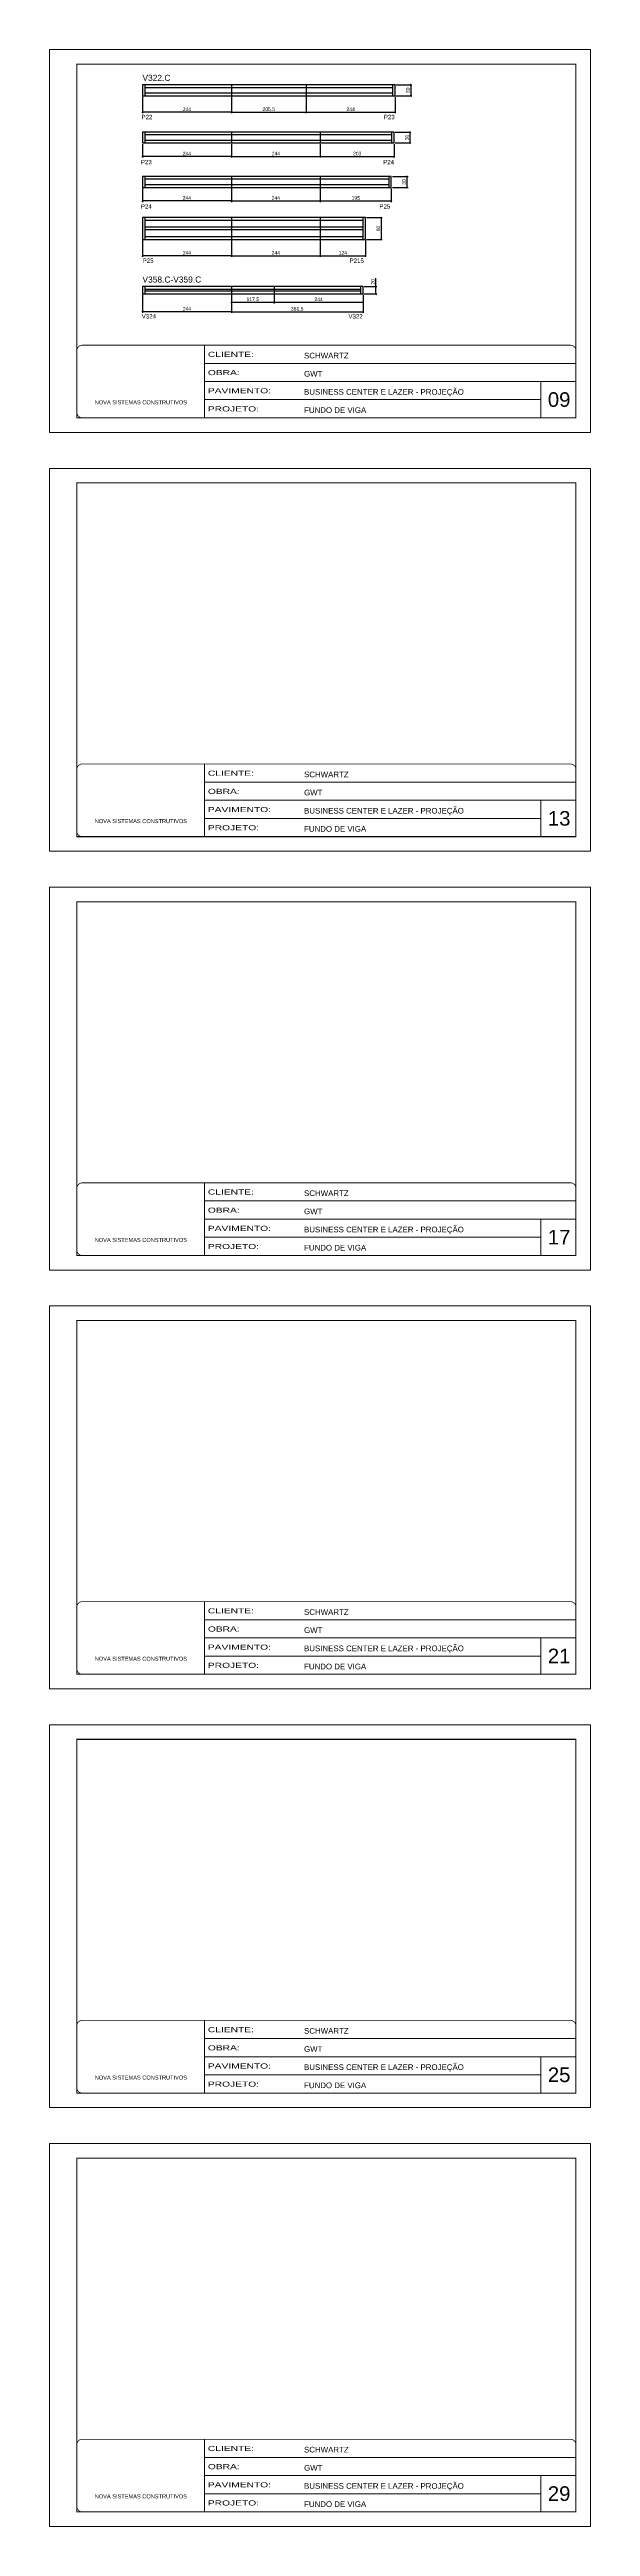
# Model space of a CAD drawing. Extents: x 3245 to 12416, y 917 to 10295.
# Drawn here: x 3245 to 4730, y 917 to 7710 of the extents above; entities that cross this region are included whole.
import ezdxf

# ---------------------------------------------------------------- set-up
doc = ezdxf.new("R2010")
doc.units = 0
doc.linetypes.add('CONTINUO', pattern=[0])
doc.linetypes.add('DASHED', pattern=[0.75, 0.5, -0.25])
for name, color, linetype in [('5', 5, 'Continuous'), ('COTA', 241, 'Continuous'), ('NOMENCLATURA', 7, 'Continuous'), ('Painéis', 200, 'Continuous'), ('SARR_2.2x7', 40, 'Continuous')]:
    doc.layers.add(name, color=color, linetype=linetype)
for name, color, linetype, lineweight in [('CARIMBO', 255, 'Continuous', 9), ('Folhas', 255, 'Continuous', 9), ('SARRAFO DE PRESSAO', 251, 'DASHED', 9)]:
    doc.layers.add(name, color=color, linetype=linetype, lineweight=lineweight)
doc.styles.add('ARIAL', font='arial.ttf')
doc.styles.add('COTA TECNICA-50', font='techl___.ttf', dxfattribs={"height": 10})
doc.styles.get("Standard").update_dxf_attribs({"font": 'arial.ttf'})
doc.styles.add('Tecnologia', font='')
doc.styles.get('Tecnologia').set_extended_font_data('Forgotten Futurist')
doc.dimstyles.new('COTA PAINEL-50', dxfattribs={"dimtxt": 10, "dimasz": 3, "dimexe": 3, "dimexo": 3, "dimgap": 3, "dimtad": 1, "dimdec": 1, "dimzin": 12, "dimdsep": 46, "dimtxsty": 'COTA TECNICA-50', "dimblk1": 'OBLIQUE', "dimblk2": 'OBLIQUE', "dimsah": 1, "dimcen": 0.9, "dimclrd": 4, "dimclre": 4, "dimclrt": 240, "dimadec": 1, "dimazin": 3, "dimtfac": 1, "dimtdec": 1, "dimtmove": 0, "dimatfit": 3, "dimfxl": 1, "dimtolj": 1, "dimtzin": 12, "dimarcsym": 0})

# ---------------------------------------------------------------- blocks, each defined once
blk = doc.blocks.new('9999999999')
at = {"color": 30, "linetype": 'CONTINUO'}
for p, q in [((98564.6, 34230.2), (98564.6, 34429.4)), ((98564.6, 34379.6), (99584, 34379.6)), ((98564.6, 34329.8), (99488, 34329.8)), ((99584, 34329.8), (99488, 34329.8)), ((99488, 34329.8), (99488, 34230.2)), ((98564.6, 34280), (99488, 34280))]:
    blk.add_line(p, q, dxfattribs=at)
at = {"color": 30, "linetype": 'CONTINUO', "const_width": 2}
blk.add_lwpolyline([(99584, 34230.2), (99584, 34414.4, 0.414214), (99569, 34429.4), (98229, 34429.4, 0.414214), (98214, 34414.4), (98214, 34245.2, 0.414214), (98229, 34230.2), (99584, 34230.2)], format="xyb", dxfattribs=at)
at = {"layer": 'Folhas'}
blk.add_lwpolyline([(98139, 34190.2), (99624, 34190.2), (99624, 35240.2), (98139, 35240.2)], close=True, dxfattribs=at)
at = {"layer": 'Folhas', "color": 30, "const_width": 3}
blk.add_lwpolyline([(98214, 34230.2), (99584, 34230.2), (99584, 35200.2), (98214, 35200.2)], close=True, dxfattribs=at)
at = {"color": 7, "linetype": 'Continuous', "ltscale": 5, "style": 'ARIAL'}
for s, height, p in [('SCHWARTZ', 15.48, (98837.7, 34393.1)), ('GWT', 15.48, (98837.7, 34343.3)), ('BUSINESS CENTER E LAZER - PROJEÇÃO', 15.483, (98837.7, 34293.5)), ('NOVA SISTEMAS CONSTRUTIVOS', 11.059, (98263.2, 34267.2)), ('FUNDO DE VIGA', 15.483, (98837.7, 34243.7))]:
    blk.add_text(s, height=height, dxfattribs=at).set_placement(p)
at = {"layer": 'Folhas', "color": 7, "style": 'Tecnologia', "width": 1.5}
for s, p in [('CLIENTE:', (98573.7, 34397.2)), ('OBRA:', (98573.7, 34347.3)), ('PAVIMENTO:', (98573.7, 34297.5)), ('PROJETO:', (98573.7, 34247.7))]:
    blk.add_text(s, height=14, dxfattribs=at).set_placement(p)
blk = doc.blocks.new('_Oblique')
at = {"color": 0, "linetype": 'ByBlock', "lineweight": -2}
blk.add_line((-0.5, -0.5), (0.5, 0.5), dxfattribs=at)
blk = doc.blocks.new('*D271')
at = {"layer": 'COTA', "color": 4, "linetype": 'ByBlock', "lineweight": -2, "transparency": 16777216}
for p, q in [((3500.5, 7580.2), (3500.5, 7535.3)), ((3744.5, 7580.2), (3744.5, 7535.3)), ((3744.5, 7538.3), (3500.5, 7538.3))]:
    blk.add_line(p, q, dxfattribs=at)
at = {"layer": 'Defpoints', "color": 0, "linetype": 'ByBlock', "transparency": 16777216}
for p in [(3500.5, 7583.2), (3744.5, 7583.2), (3500.5, 7538.3)]:
    blk.add_point(p, dxfattribs=at)
at = {"layer": 'COTA', "color": 4, "linetype": 'ByBlock', "lineweight": -2, "transparency": 16777216, "xscale": 3, "yscale": 3, "zscale": 3, "rotation": 180}
blk.add_blockref('_Oblique', (3500.5, 7538.3), dxfattribs=at)
at = {"layer": 'COTA', "color": 4, "linetype": 'ByBlock', "lineweight": -2, "transparency": 16777216, "xscale": 3, "yscale": 3, "zscale": 3}
blk.add_blockref('_Oblique', (3744.5, 7538.3), dxfattribs=at)
at = {"layer": 'COTA', "color": 240, "linetype": 'ByBlock', "transparency": 16777216, "insert": (3622.5, 7546.4), "char_height": 10, "attachment_point": 5, "style": 'COTA TECNICA-50'}
blk.add_mtext('\\A1;244', dxfattribs=at)
blk = doc.blocks.new('*D469')
at = {"layer": 'COTA', "color": 4, "linetype": 'ByBlock', "lineweight": -2, "transparency": 16777216}
for p, q in [((3744.5, 7580.2), (3744.5, 7535.3)), ((3950, 7580.2), (3950, 7535.3)), ((3744.5, 7538.3), (3950, 7538.3))]:
    blk.add_line(p, q, dxfattribs=at)
at = {"layer": 'Defpoints', "color": 0, "linetype": 'ByBlock', "transparency": 16777216}
for p in [(3744.5, 7583.2), (3950, 7583.2), (3950, 7538.3)]:
    blk.add_point(p, dxfattribs=at)
at = {"layer": 'COTA', "color": 4, "linetype": 'ByBlock', "lineweight": -2, "transparency": 16777216, "xscale": 3, "yscale": 3, "zscale": 3, "rotation": 180}
blk.add_blockref('_Oblique', (3744.5, 7538.3), dxfattribs=at)
at = {"layer": 'COTA', "color": 4, "linetype": 'ByBlock', "lineweight": -2, "transparency": 16777216, "xscale": 3, "yscale": 3, "zscale": 3}
blk.add_blockref('_Oblique', (3950, 7538.3), dxfattribs=at)
at = {"layer": 'COTA', "color": 240, "linetype": 'ByBlock', "transparency": 16777216, "insert": (3847.2, 7546.5), "char_height": 10, "attachment_point": 5, "style": 'COTA TECNICA-50'}
blk.add_mtext('\\A1;205.5', dxfattribs=at)
blk = doc.blocks.new('*D470')
at = {"layer": 'COTA', "color": 4, "linetype": 'ByBlock', "lineweight": -2, "transparency": 16777216}
for p, q in [((3950, 7580.2), (3950, 7535.3)), ((4194, 7580.2), (4194, 7535.3)), ((3950, 7538.3), (4194, 7538.3))]:
    blk.add_line(p, q, dxfattribs=at)
at = {"layer": 'Defpoints', "color": 0, "linetype": 'ByBlock', "transparency": 16777216}
for p in [(3950, 7583.2), (4194, 7583.2), (4194, 7538.3)]:
    blk.add_point(p, dxfattribs=at)
at = {"layer": 'COTA', "color": 4, "linetype": 'ByBlock', "lineweight": -2, "transparency": 16777216, "xscale": 3, "yscale": 3, "zscale": 3, "rotation": 180}
blk.add_blockref('_Oblique', (3950, 7538.3), dxfattribs=at)
at = {"layer": 'COTA', "color": 4, "linetype": 'ByBlock', "lineweight": -2, "transparency": 16777216, "xscale": 3, "yscale": 3, "zscale": 3}
blk.add_blockref('_Oblique', (4194, 7538.3), dxfattribs=at)
at = {"layer": 'COTA', "color": 240, "linetype": 'ByBlock', "transparency": 16777216, "insert": (4072, 7546.4), "char_height": 10, "attachment_point": 5, "style": 'COTA TECNICA-50'}
blk.add_mtext('\\A1;244', dxfattribs=at)
blk = doc.blocks.new('*D471')
at = {"layer": 'COTA', "color": 4, "linetype": 'ByBlock', "lineweight": -2, "transparency": 16777216}
for p, q in [((4197, 7613.2), (4240.1, 7613.2)), ((4237.1, 7613.2), (4237.1, 7583.2)), ((4197, 7583.2), (4240.1, 7583.2))]:
    blk.add_line(p, q, dxfattribs=at)
at = {"layer": 'Defpoints', "color": 0, "linetype": 'ByBlock', "transparency": 16777216}
for p in [(4194, 7613.2), (4194, 7583.2), (4237.1, 7583.2)]:
    blk.add_point(p, dxfattribs=at)
at = {"layer": 'COTA', "color": 4, "linetype": 'ByBlock', "lineweight": -2, "transparency": 16777216, "xscale": 3, "yscale": 3, "zscale": 3}
for p, rotation in [((4237.1, 7613.2), 90), ((4237.1, 7583.2), 270)]:
    blk.add_blockref('_Oblique', p, dxfattribs=dict(at, rotation=rotation))
at = {"layer": 'COTA', "color": 240, "linetype": 'ByBlock', "transparency": 16777216, "insert": (4228.9, 7598.2), "char_height": 10, "attachment_point": 5, "rotation": 90, "style": 'COTA TECNICA-50'}
blk.add_mtext('\\A1;30', dxfattribs=at)
blk = doc.blocks.new('*D272')
at = {"layer": 'COTA', "color": 4, "linetype": 'ByBlock', "lineweight": -2, "transparency": 16777216}
for p, q in [((3500.5, 7450.9), (3500.5, 7413.6)), ((3744.5, 7416.6), (3500.5, 7416.6)), ((3744.5, 7450.9), (3744.5, 7413.6))]:
    blk.add_line(p, q, dxfattribs=at)
at = {"layer": 'Defpoints', "color": 0, "linetype": 'ByBlock', "transparency": 16777216}
for p in [(3500.5, 7453.9), (3500.5, 7416.6), (3744.5, 7453.9)]:
    blk.add_point(p, dxfattribs=at)
at = {"layer": 'COTA', "color": 4, "linetype": 'ByBlock', "lineweight": -2, "transparency": 16777216, "xscale": 3, "yscale": 3, "zscale": 3, "rotation": 180}
blk.add_blockref('_Oblique', (3500.5, 7416.6), dxfattribs=at)
at = {"layer": 'COTA', "color": 4, "linetype": 'ByBlock', "lineweight": -2, "transparency": 16777216, "xscale": 3, "yscale": 3, "zscale": 3}
blk.add_blockref('_Oblique', (3744.5, 7416.6), dxfattribs=at)
at = {"layer": 'COTA', "color": 240, "linetype": 'ByBlock', "transparency": 16777216, "insert": (3622.5, 7424.7), "char_height": 10, "attachment_point": 5, "style": 'COTA TECNICA-50'}
blk.add_mtext('\\A1;244', dxfattribs=at)
blk = doc.blocks.new('*D284')
at = {"layer": 'COTA', "color": 4, "linetype": 'ByBlock', "lineweight": -2, "transparency": 16777216}
for p, q in [((3744.5, 7450.9), (3744.5, 7413.6)), ((3744.5, 7416.6), (3988.5, 7416.6)), ((3988.5, 7450.9), (3988.5, 7413.6))]:
    blk.add_line(p, q, dxfattribs=at)
at = {"layer": 'Defpoints', "color": 0, "linetype": 'ByBlock', "transparency": 16777216}
for p in [(3744.5, 7453.9), (3988.5, 7453.9), (3988.5, 7416.6)]:
    blk.add_point(p, dxfattribs=at)
at = {"layer": 'COTA', "color": 4, "linetype": 'ByBlock', "lineweight": -2, "transparency": 16777216, "xscale": 3, "yscale": 3, "zscale": 3, "rotation": 180}
blk.add_blockref('_Oblique', (3744.5, 7416.6), dxfattribs=at)
at = {"layer": 'COTA', "color": 4, "linetype": 'ByBlock', "lineweight": -2, "transparency": 16777216, "xscale": 3, "yscale": 3, "zscale": 3}
blk.add_blockref('_Oblique', (3988.5, 7416.6), dxfattribs=at)
at = {"layer": 'COTA', "color": 240, "linetype": 'ByBlock', "transparency": 16777216, "insert": (3866.5, 7424.7), "char_height": 10, "attachment_point": 5, "style": 'COTA TECNICA-50'}
blk.add_mtext('\\A1;244', dxfattribs=at)
blk = doc.blocks.new('*D285')
at = {"layer": 'COTA', "color": 4, "linetype": 'ByBlock', "lineweight": -2, "transparency": 16777216}
for p, q in [((3988.5, 7450.9), (3988.5, 7413.6)), ((3988.5, 7416.6), (4191.5, 7416.6)), ((4191.5, 7450.9), (4191.5, 7413.6))]:
    blk.add_line(p, q, dxfattribs=at)
at = {"layer": 'Defpoints', "color": 0, "linetype": 'ByBlock', "transparency": 16777216}
for p in [(3988.5, 7453.9), (4191.5, 7453.9), (4191.5, 7416.6)]:
    blk.add_point(p, dxfattribs=at)
at = {"layer": 'COTA', "color": 4, "linetype": 'ByBlock', "lineweight": -2, "transparency": 16777216, "xscale": 3, "yscale": 3, "zscale": 3, "rotation": 180}
blk.add_blockref('_Oblique', (3988.5, 7416.6), dxfattribs=at)
at = {"layer": 'COTA', "color": 4, "linetype": 'ByBlock', "lineweight": -2, "transparency": 16777216, "xscale": 3, "yscale": 3, "zscale": 3}
blk.add_blockref('_Oblique', (4191.5, 7416.6), dxfattribs=at)
at = {"layer": 'COTA', "color": 240, "linetype": 'ByBlock', "transparency": 16777216, "insert": (4090, 7424.8), "char_height": 10, "attachment_point": 5, "style": 'COTA TECNICA-50'}
blk.add_mtext('\\A1;203', dxfattribs=at)
blk = doc.blocks.new('*D286')
at = {"layer": 'COTA', "color": 4, "linetype": 'ByBlock', "lineweight": -2, "transparency": 16777216}
for p, q in [((4194.5, 7483.9), (4237.6, 7483.9)), ((4234.6, 7483.9), (4234.6, 7453.9)), ((4194.5, 7453.9), (4237.6, 7453.9))]:
    blk.add_line(p, q, dxfattribs=at)
at = {"layer": 'Defpoints', "color": 0, "linetype": 'ByBlock', "transparency": 16777216}
for p in [(4191.5, 7483.9), (4191.5, 7453.9), (4234.6, 7453.9)]:
    blk.add_point(p, dxfattribs=at)
at = {"layer": 'COTA', "color": 4, "linetype": 'ByBlock', "lineweight": -2, "transparency": 16777216, "xscale": 3, "yscale": 3, "zscale": 3}
for p, rotation in [((4234.6, 7483.9), 90), ((4234.6, 7453.9), 270)]:
    blk.add_blockref('_Oblique', p, dxfattribs=dict(at, rotation=rotation))
at = {"layer": 'COTA', "color": 240, "linetype": 'ByBlock', "transparency": 16777216, "insert": (4226.4, 7468.9), "char_height": 10, "attachment_point": 5, "rotation": 90, "style": 'COTA TECNICA-50'}
blk.add_mtext('\\A1;30', dxfattribs=at)
blk = doc.blocks.new('*D244')
at = {"layer": 'COTA', "color": 4, "linetype": 'ByBlock', "lineweight": -2, "transparency": 16777216}
for p, q in [((3500.5, 7329.1), (3500.5, 7291.9)), ((3744.5, 7294.9), (3500.5, 7294.9)), ((3744.5, 7329.1), (3744.5, 7291.9))]:
    blk.add_line(p, q, dxfattribs=at)
at = {"layer": 'Defpoints', "color": 0, "linetype": 'ByBlock', "transparency": 16777216}
for p in [(3500.5, 7332.1), (3500.5, 7294.9), (3744.5, 7332.1)]:
    blk.add_point(p, dxfattribs=at)
at = {"layer": 'COTA', "color": 4, "linetype": 'ByBlock', "lineweight": -2, "transparency": 16777216, "xscale": 3, "yscale": 3, "zscale": 3, "rotation": 180}
blk.add_blockref('_Oblique', (3500.5, 7294.9), dxfattribs=at)
at = {"layer": 'COTA', "color": 4, "linetype": 'ByBlock', "lineweight": -2, "transparency": 16777216, "xscale": 3, "yscale": 3, "zscale": 3}
blk.add_blockref('_Oblique', (3744.5, 7294.9), dxfattribs=at)
at = {"layer": 'COTA', "color": 240, "linetype": 'ByBlock', "transparency": 16777216, "insert": (3622.5, 7303), "char_height": 10, "attachment_point": 5, "style": 'COTA TECNICA-50'}
blk.add_mtext('\\A1;244', dxfattribs=at)
blk = doc.blocks.new('*D287')
at = {"layer": 'COTA', "color": 4, "linetype": 'ByBlock', "lineweight": -2, "transparency": 16777216}
for p, q in [((3744.5, 7329.1), (3744.5, 7291.9)), ((3744.5, 7294.9), (3988.5, 7294.9)), ((3988.5, 7329.1), (3988.5, 7291.9))]:
    blk.add_line(p, q, dxfattribs=at)
at = {"layer": 'Defpoints', "color": 0, "linetype": 'ByBlock', "transparency": 16777216}
for p in [(3744.5, 7332.1), (3988.5, 7332.1), (3988.5, 7294.9)]:
    blk.add_point(p, dxfattribs=at)
at = {"layer": 'COTA', "color": 4, "linetype": 'ByBlock', "lineweight": -2, "transparency": 16777216, "xscale": 3, "yscale": 3, "zscale": 3, "rotation": 180}
blk.add_blockref('_Oblique', (3744.5, 7294.9), dxfattribs=at)
at = {"layer": 'COTA', "color": 4, "linetype": 'ByBlock', "lineweight": -2, "transparency": 16777216, "xscale": 3, "yscale": 3, "zscale": 3}
blk.add_blockref('_Oblique', (3988.5, 7294.9), dxfattribs=at)
at = {"layer": 'COTA', "color": 240, "linetype": 'ByBlock', "transparency": 16777216, "insert": (3866.5, 7303), "char_height": 10, "attachment_point": 5, "style": 'COTA TECNICA-50'}
blk.add_mtext('\\A1;244', dxfattribs=at)
blk = doc.blocks.new('*D288')
at = {"layer": 'COTA', "color": 4, "linetype": 'ByBlock', "lineweight": -2, "transparency": 16777216}
for p, q in [((3988.5, 7329.1), (3988.5, 7291.9)), ((3988.5, 7294.9), (4183.5, 7294.9)), ((4183.5, 7329.1), (4183.5, 7291.9))]:
    blk.add_line(p, q, dxfattribs=at)
at = {"layer": 'Defpoints', "color": 0, "linetype": 'ByBlock', "transparency": 16777216}
for p in [(3988.5, 7332.1), (4183.5, 7332.1), (4183.5, 7294.9)]:
    blk.add_point(p, dxfattribs=at)
at = {"layer": 'COTA', "color": 4, "linetype": 'ByBlock', "lineweight": -2, "transparency": 16777216, "xscale": 3, "yscale": 3, "zscale": 3, "rotation": 180}
blk.add_blockref('_Oblique', (3988.5, 7294.9), dxfattribs=at)
at = {"layer": 'COTA', "color": 4, "linetype": 'ByBlock', "lineweight": -2, "transparency": 16777216, "xscale": 3, "yscale": 3, "zscale": 3}
blk.add_blockref('_Oblique', (4183.5, 7294.9), dxfattribs=at)
at = {"layer": 'COTA', "color": 240, "linetype": 'ByBlock', "transparency": 16777216, "insert": (4086, 7303), "char_height": 10, "attachment_point": 5, "style": 'COTA TECNICA-50'}
blk.add_mtext('\\A1;195', dxfattribs=at)
blk = doc.blocks.new('*D289')
at = {"layer": 'COTA', "color": 4, "linetype": 'ByBlock', "lineweight": -2, "transparency": 16777216}
for p, q in [((4186.5, 7362.1), (4229.6, 7362.1)), ((4226.6, 7362.1), (4226.6, 7332.1)), ((4186.5, 7332.1), (4229.6, 7332.1))]:
    blk.add_line(p, q, dxfattribs=at)
at = {"layer": 'Defpoints', "color": 0, "linetype": 'ByBlock', "transparency": 16777216}
for p in [(4183.5, 7362.1), (4183.5, 7332.1), (4226.6, 7332.1)]:
    blk.add_point(p, dxfattribs=at)
at = {"layer": 'COTA', "color": 4, "linetype": 'ByBlock', "lineweight": -2, "transparency": 16777216, "xscale": 3, "yscale": 3, "zscale": 3}
for p, rotation in [((4226.6, 7362.1), 90), ((4226.6, 7332.1), 270)]:
    blk.add_blockref('_Oblique', p, dxfattribs=dict(at, rotation=rotation))
at = {"layer": 'COTA', "color": 240, "linetype": 'ByBlock', "transparency": 16777216, "insert": (4218.4, 7347.1), "char_height": 10, "attachment_point": 5, "rotation": 90, "style": 'COTA TECNICA-50'}
blk.add_mtext('\\A1;30', dxfattribs=at)
blk = doc.blocks.new('*D245')
at = {"layer": 'COTA', "color": 4, "linetype": 'ByBlock', "lineweight": -2, "transparency": 16777216}
for p, q in [((3500.5, 7186.3), (3500.5, 7141.4)), ((3744.5, 7144.4), (3500.5, 7144.4)), ((3744.5, 7186.3), (3744.5, 7141.4))]:
    blk.add_line(p, q, dxfattribs=at)
at = {"layer": 'Defpoints', "color": 0, "linetype": 'ByBlock', "transparency": 16777216}
for p in [(3500.5, 7189.3), (3500.5, 7144.4), (3744.5, 7189.3)]:
    blk.add_point(p, dxfattribs=at)
at = {"layer": 'COTA', "color": 4, "linetype": 'ByBlock', "lineweight": -2, "transparency": 16777216, "xscale": 3, "yscale": 3, "zscale": 3, "rotation": 180}
blk.add_blockref('_Oblique', (3500.5, 7144.4), dxfattribs=at)
at = {"layer": 'COTA', "color": 4, "linetype": 'ByBlock', "lineweight": -2, "transparency": 16777216, "xscale": 3, "yscale": 3, "zscale": 3}
blk.add_blockref('_Oblique', (3744.5, 7144.4), dxfattribs=at)
at = {"layer": 'COTA', "color": 240, "linetype": 'ByBlock', "transparency": 16777216, "insert": (3622.5, 7152.5), "char_height": 10, "attachment_point": 5, "style": 'COTA TECNICA-50'}
blk.add_mtext('\\A1;244', dxfattribs=at)
blk = doc.blocks.new('*D290')
at = {"layer": 'COTA', "color": 4, "linetype": 'ByBlock', "lineweight": -2, "transparency": 16777216}
for p, q in [((3744.5, 7186.3), (3744.5, 7141.4)), ((3744.5, 7144.4), (3988.5, 7144.4)), ((3988.5, 7186.3), (3988.5, 7141.4))]:
    blk.add_line(p, q, dxfattribs=at)
at = {"layer": 'Defpoints', "color": 0, "linetype": 'ByBlock', "transparency": 16777216}
for p in [(3744.5, 7189.3), (3988.5, 7189.3), (3988.5, 7144.4)]:
    blk.add_point(p, dxfattribs=at)
at = {"layer": 'COTA', "color": 4, "linetype": 'ByBlock', "lineweight": -2, "transparency": 16777216, "xscale": 3, "yscale": 3, "zscale": 3, "rotation": 180}
blk.add_blockref('_Oblique', (3744.5, 7144.4), dxfattribs=at)
at = {"layer": 'COTA', "color": 4, "linetype": 'ByBlock', "lineweight": -2, "transparency": 16777216, "xscale": 3, "yscale": 3, "zscale": 3}
blk.add_blockref('_Oblique', (3988.5, 7144.4), dxfattribs=at)
at = {"layer": 'COTA', "color": 240, "linetype": 'ByBlock', "transparency": 16777216, "insert": (3866.5, 7152.5), "char_height": 10, "attachment_point": 5, "style": 'COTA TECNICA-50'}
blk.add_mtext('\\A1;244', dxfattribs=at)
blk = doc.blocks.new('*D291')
at = {"layer": 'COTA', "color": 4, "linetype": 'ByBlock', "lineweight": -2, "transparency": 16777216}
for p, q in [((3988.5, 7186.3), (3988.5, 7141.4)), ((3988.5, 7144.4), (4112.5, 7144.4)), ((4112.5, 7186.3), (4112.5, 7141.4))]:
    blk.add_line(p, q, dxfattribs=at)
at = {"layer": 'Defpoints', "color": 0, "linetype": 'ByBlock', "transparency": 16777216}
for p in [(3988.5, 7189.3), (4112.5, 7189.3), (4112.5, 7144.4)]:
    blk.add_point(p, dxfattribs=at)
at = {"layer": 'COTA', "color": 4, "linetype": 'ByBlock', "lineweight": -2, "transparency": 16777216, "xscale": 3, "yscale": 3, "zscale": 3, "rotation": 180}
blk.add_blockref('_Oblique', (3988.5, 7144.4), dxfattribs=at)
at = {"layer": 'COTA', "color": 4, "linetype": 'ByBlock', "lineweight": -2, "transparency": 16777216, "xscale": 3, "yscale": 3, "zscale": 3}
blk.add_blockref('_Oblique', (4112.5, 7144.4), dxfattribs=at)
at = {"layer": 'COTA', "color": 240, "linetype": 'ByBlock', "transparency": 16777216, "insert": (4050.5, 7152.5), "char_height": 10, "attachment_point": 5, "style": 'COTA TECNICA-50'}
blk.add_mtext('\\A1;124', dxfattribs=at)
blk = doc.blocks.new('*D292')
at = {"layer": 'COTA', "color": 4, "linetype": 'ByBlock', "lineweight": -2, "transparency": 16777216}
for p, q in [((4115.5, 7249.3), (4158.6, 7249.3)), ((4155.6, 7249.3), (4155.6, 7189.3)), ((4115.5, 7189.3), (4158.6, 7189.3))]:
    blk.add_line(p, q, dxfattribs=at)
at = {"layer": 'Defpoints', "color": 0, "linetype": 'ByBlock', "transparency": 16777216}
for p in [(4112.5, 7249.3), (4112.5, 7189.3), (4155.6, 7189.3)]:
    blk.add_point(p, dxfattribs=at)
at = {"layer": 'COTA', "color": 4, "linetype": 'ByBlock', "lineweight": -2, "transparency": 16777216, "xscale": 3, "yscale": 3, "zscale": 3}
for p, rotation in [((4155.6, 7249.3), 90), ((4155.6, 7189.3), 270)]:
    blk.add_blockref('_Oblique', p, dxfattribs=dict(at, rotation=rotation))
at = {"layer": 'COTA', "color": 240, "linetype": 'ByBlock', "transparency": 16777216, "insert": (4147.5, 7219.3), "char_height": 10, "attachment_point": 5, "rotation": 90, "style": 'COTA TECNICA-50'}
blk.add_mtext('\\A1;60', dxfattribs=at)
blk = doc.blocks.new('*D444')
at = {"layer": 'COTA', "color": 4, "linetype": 'ByBlock', "lineweight": -2, "transparency": 16777216}
for p, q in [((3500.5, 7037), (3500.5, 6988)), ((3744.5, 7037), (3744.5, 6988)), ((3744.5, 6991), (3500.5, 6991))]:
    blk.add_line(p, q, dxfattribs=at)
at = {"layer": 'Defpoints', "color": 0, "linetype": 'ByBlock', "transparency": 16777216}
for p in [(3500.5, 7040), (3744.5, 7040), (3500.5, 6991)]:
    blk.add_point(p, dxfattribs=at)
at = {"layer": 'COTA', "color": 4, "linetype": 'ByBlock', "lineweight": -2, "transparency": 16777216, "xscale": 3, "yscale": 3, "zscale": 3, "rotation": 180}
blk.add_blockref('_Oblique', (3500.5, 6991), dxfattribs=at)
at = {"layer": 'COTA', "color": 4, "linetype": 'ByBlock', "lineweight": -2, "transparency": 16777216, "xscale": 3, "yscale": 3, "zscale": 3}
blk.add_blockref('_Oblique', (3744.5, 6991), dxfattribs=at)
at = {"layer": 'COTA', "color": 240, "linetype": 'ByBlock', "transparency": 16777216, "insert": (3622.5, 6999.1), "char_height": 10, "attachment_point": 5, "style": 'COTA TECNICA-50'}
blk.add_mtext('\\A1;244', dxfattribs=at)
blk = doc.blocks.new('*D445')
at = {"layer": 'COTA', "color": 4, "linetype": 'ByBlock', "lineweight": -2, "transparency": 16777216}
for p, q in [((3744.5, 7037), (3744.5, 6988)), ((4106, 7037), (4106, 6988)), ((3744.5, 6991), (4106, 6991))]:
    blk.add_line(p, q, dxfattribs=at)
at = {"layer": 'Defpoints', "color": 0, "linetype": 'ByBlock', "transparency": 16777216}
for p in [(3744.5, 7040), (4106, 7040), (4106, 6991)]:
    blk.add_point(p, dxfattribs=at)
at = {"layer": 'COTA', "color": 4, "linetype": 'ByBlock', "lineweight": -2, "transparency": 16777216, "xscale": 3, "yscale": 3, "zscale": 3, "rotation": 180}
blk.add_blockref('_Oblique', (3744.5, 6991), dxfattribs=at)
at = {"layer": 'COTA', "color": 4, "linetype": 'ByBlock', "lineweight": -2, "transparency": 16777216, "xscale": 3, "yscale": 3, "zscale": 3}
blk.add_blockref('_Oblique', (4106, 6991), dxfattribs=at)
at = {"layer": 'COTA', "color": 240, "linetype": 'ByBlock', "transparency": 16777216, "insert": (3925.2, 6999.2), "char_height": 10, "attachment_point": 5, "style": 'COTA TECNICA-50'}
blk.add_mtext('\\A1;361.5', dxfattribs=at)
blk = doc.blocks.new('*D446')
at = {"layer": 'COTA', "color": 4, "linetype": 'ByBlock', "lineweight": -2, "transparency": 16777216}
for p, q in [((3744.5, 7037), (3744.5, 7014)), ((3744.5, 7017), (3862, 7017)), ((3862, 7037), (3862, 7014))]:
    blk.add_line(p, q, dxfattribs=at)
at = {"layer": 'Defpoints', "color": 0, "linetype": 'ByBlock', "transparency": 16777216}
for p in [(3744.5, 7040), (3862, 7040), (3862, 7017)]:
    blk.add_point(p, dxfattribs=at)
at = {"layer": 'COTA', "color": 4, "linetype": 'ByBlock', "lineweight": -2, "transparency": 16777216, "xscale": 3, "yscale": 3, "zscale": 3, "rotation": 180}
blk.add_blockref('_Oblique', (3744.5, 7017), dxfattribs=at)
at = {"layer": 'COTA', "color": 4, "linetype": 'ByBlock', "lineweight": -2, "transparency": 16777216, "xscale": 3, "yscale": 3, "zscale": 3}
blk.add_blockref('_Oblique', (3862, 7017), dxfattribs=at)
at = {"layer": 'COTA', "color": 240, "linetype": 'ByBlock', "transparency": 16777216, "insert": (3803.2, 7025.1), "char_height": 10, "attachment_point": 5, "style": 'COTA TECNICA-50'}
blk.add_mtext('\\A1;117.5', dxfattribs=at)
blk = doc.blocks.new('*D447')
at = {"layer": 'COTA', "color": 4, "linetype": 'ByBlock', "lineweight": -2, "transparency": 16777216}
for p, q in [((3862, 7037), (3862, 7014)), ((3862, 7017), (4106, 7017)), ((4106, 7037), (4106, 7014))]:
    blk.add_line(p, q, dxfattribs=at)
at = {"layer": 'Defpoints', "color": 0, "linetype": 'ByBlock', "transparency": 16777216}
for p in [(3862, 7040), (4106, 7040), (4106, 7017)]:
    blk.add_point(p, dxfattribs=at)
at = {"layer": 'COTA', "color": 4, "linetype": 'ByBlock', "lineweight": -2, "transparency": 16777216, "xscale": 3, "yscale": 3, "zscale": 3, "rotation": 180}
blk.add_blockref('_Oblique', (3862, 7017), dxfattribs=at)
at = {"layer": 'COTA', "color": 4, "linetype": 'ByBlock', "lineweight": -2, "transparency": 16777216, "xscale": 3, "yscale": 3, "zscale": 3}
blk.add_blockref('_Oblique', (4106, 7017), dxfattribs=at)
at = {"layer": 'COTA', "color": 240, "linetype": 'ByBlock', "transparency": 16777216, "insert": (3984, 7025.1), "char_height": 10, "attachment_point": 5, "style": 'COTA TECNICA-50'}
blk.add_mtext('\\A1;244', dxfattribs=at)
blk = doc.blocks.new('*D448')
at = {"layer": 'COTA', "color": 4, "linetype": 'ByBlock', "lineweight": -2, "transparency": 16777216}
for p, q in [((4141, 7060), (4141, 7083.3)), ((4109, 7060), (4144, 7060)), ((4109, 7040), (4144, 7040)), ((4141, 7040), (4141, 7060))]:
    blk.add_line(p, q, dxfattribs=at)
at = {"layer": 'Defpoints', "color": 0, "linetype": 'ByBlock', "transparency": 16777216}
for p in [(4106, 7060), (4106, 7040), (4141, 7060)]:
    blk.add_point(p, dxfattribs=at)
at = {"layer": 'COTA', "color": 4, "linetype": 'ByBlock', "lineweight": -2, "transparency": 16777216, "xscale": 3, "yscale": 3, "zscale": 3}
for p, rotation in [((4141, 7060), 90), ((4141, 7040), 270)]:
    blk.add_blockref('_Oblique', p, dxfattribs=dict(at, rotation=rotation))
at = {"layer": 'COTA', "color": 240, "linetype": 'ByBlock', "transparency": 16777216, "insert": (4132.9, 7073.2), "char_height": 10, "attachment_point": 5, "rotation": 90, "style": 'COTA TECNICA-50'}
blk.add_mtext('\\A1;20', dxfattribs=at)

msp = doc.modelspace()

# ---------------------------------------------------------------- linework, layer by layer
at = {"layer": 'Painéis', "linetype": 'Continuous'}
for p, q in [((4193.97, 7613.23), (3500.47, 7613.23)), ((3500.47, 7613.23), (3500.47, 7583.23)), ((3744.47, 7613.23), (3744.47, 7583.23)), ((3949.97, 7613.23), (3949.97, 7583.23)), ((4193.97, 7583.23), (4193.97, 7613.23)), ((3500.47, 7583.23), (4193.97, 7583.23)), ((4191.47, 7483.86), (3500.47, 7483.86)), ((3500.47, 7483.86), (3500.47, 7453.86)), ((3744.47, 7483.86), (3744.47, 7453.86)), ((3988.47, 7483.86), (3988.47, 7453.86)), ((4191.47, 7453.86), (4191.47, 7483.86)), ((3500.47, 7453.86), (4191.47, 7453.86)), ((4183.47, 7362.14), (3500.47, 7362.14)), ((3500.47, 7362.14), (3500.47, 7332.14)), ((3744.47, 7362.14), (3744.47, 7332.14)), ((3988.47, 7362.14), (3988.47, 7332.14)), ((4183.47, 7332.14), (4183.47, 7362.14)), ((3500.47, 7332.14), (4183.47, 7332.14)), ((4112.47, 7249.27), (3500.47, 7249.27)), ((3500.47, 7249.27), (3500.47, 7189.27)), ((3744.47, 7249.27), (3744.47, 7189.27)), ((3988.47, 7249.27), (3988.47, 7189.27)), ((4112.47, 7189.27), (4112.47, 7249.27)), ((3500.47, 7189.27), (4112.47, 7189.27)), ((3744.47, 7060.05), (3744.47, 7040.05)), ((3861.97, 7060.05), (3861.97, 7040.05))]:
    msp.add_line(p, q, dxfattribs=at)
msp.add_lwpolyline([(4105.97, 7060.05), (3500.47, 7060.05), (3500.47, 7040.05), (4105.97, 7040.05)], close=True, dxfattribs=at)
at = {"layer": 'SARR_2.2x7', "linetype": 'Continuous'}
for p, q in [((3507.47, 7613.23), (3507.47, 7583.23)), ((4186.97, 7613.23), (4186.97, 7583.23)), ((3507.47, 7606.23), (3744.47, 7606.23)), ((3744.47, 7590.23), (3507.47, 7590.23)), ((3744.47, 7606.23), (3949.97, 7606.23)), ((3949.97, 7590.23), (3744.47, 7590.23)), ((3949.97, 7606.23), (4186.97, 7606.23)), ((4186.97, 7590.23), (3949.97, 7590.23)), ((3507.47, 7483.86), (3507.47, 7453.86)), ((3507.47, 7476.86), (3744.47, 7476.86)), ((3744.47, 7476.86), (3988.47, 7476.86)), ((3988.47, 7476.86), (4184.47, 7476.86)), ((4184.47, 7483.86), (4184.47, 7453.86)), ((3744.47, 7460.86), (3507.47, 7460.86)), ((3988.47, 7460.86), (3744.47, 7460.86)), ((4184.47, 7460.86), (3988.47, 7460.86)), ((3507.47, 7362.14), (3507.47, 7332.14)), ((3507.47, 7355.14), (3744.47, 7355.14)), ((3744.47, 7339.14), (3507.47, 7339.14)), ((3744.47, 7355.14), (3988.47, 7355.14)), ((3988.47, 7339.14), (3744.47, 7339.14)), ((3988.47, 7355.14), (4176.47, 7355.14)), ((4176.47, 7339.14), (3988.47, 7339.14)), ((4176.47, 7362.14), (4176.47, 7332.14)), ((3507.47, 7249.27), (3507.47, 7189.27)), ((3507.47, 7242.27), (3744.47, 7242.27)), ((3744.47, 7222.78), (3507.47, 7222.78)), ((3744.47, 7215.78), (3507.47, 7215.78)), ((3744.47, 7242.27), (3988.47, 7242.27)), ((3988.47, 7222.78), (3744.47, 7222.78)), ((3988.47, 7215.78), (3744.47, 7215.78)), ((3988.47, 7242.27), (4105.47, 7242.27)), ((4105.47, 7222.78), (3988.47, 7222.78)), ((4105.47, 7215.78), (3988.47, 7215.78)), ((4105.47, 7249.27), (4105.47, 7189.27)), ((3744.47, 7196.27), (3507.47, 7196.27)), ((3988.47, 7196.27), (3744.47, 7196.27)), ((4105.47, 7196.27), (3988.47, 7196.27)), ((3507.47, 7060.05), (3507.47, 7040.05)), ((3507.47, 7053.05), (3744.47, 7053.05)), ((3744.47, 7047.05), (3507.47, 7047.05)), ((3744.47, 7053.05), (4098.97, 7053.05)), ((4098.97, 7047.05), (3744.47, 7047.05)), ((4098.97, 7060.05), (4098.97, 7040.05))]:
    msp.add_line(p, q, dxfattribs=at)

# ---------------------------------------------------------------- block references
at = {"layer": 'SARRAFO DE PRESSAO', "color": 6, "linetype": 'ByBlock'}
for p in [(-94893.63, -27530.07), (-94893.63, -28678.65), (-94893.63, -29827.22), (-94893.63, -30975.8), (-94893.63, -32124.38), (-94893.63, -33272.95)]:
    msp.add_blockref('9999999999', p, dxfattribs=at)

# ---------------------------------------------------------------- texts
at = {"layer": '5', "linetype": 'Continuous'}
for s, rotation, p in [('P22', 359.999964, (3497.96, 7519.1)), ('P23', 359.999964, (4163.16, 7519.1)), ('P23', 0.000036, (3496.22, 7395.54)), ('P24', 0.000036, (4161.42, 7395.54)), ('P24', 0.000036, (3496.22, 7273.82)), ('P25', 0.000036, (4150.96, 7273.82)), ('P25', 359.999964, (3501.15, 7125.15)), ('P215', 359.999964, (4069.04, 7125.15)), ('V324', 359.999964, (3498.51, 6972.55)), ('V322', 359.999964, (4065.87, 6972.55))]:
    msp.add_text(s, height=12, rotation=rotation, dxfattribs=at).set_placement(p)
at = {"layer": 'CARIMBO', "style": 'ARIAL'}
for s, p in [('09', (4613.2, 6730.27)), ('13', (4613.2, 5581.7)), ('17', (4613.2, 4433.12)), ('21', (4613.2, 3284.55)), ('25', (4613.2, 2135.97)), ('29', (4613.2, 987.4))]:
    msp.add_text(s, height=40, dxfattribs=at).set_placement(p)
at = {"layer": 'NOMENCLATURA', "linetype": 'Continuous'}
for s, p in [('V322.C', (3500.47, 7624.3)), ('V358.C-V359.C', (3500.47, 7071.12))]:
    msp.add_text(s, height=16.5, dxfattribs=at).set_placement(p)

# ---------------------------------------------------------------- dimensions: what is measured, and where the dimension line sits
at = {"layer": 'COTA', "linetype": 'ByBlock'}
for base, p1, p2, angle, picture, middle in [((4237.12, 7583.23), (4193.97, 7613.23), (4193.97, 7583.23), 90, '*D471', (4228.91, 7598.23)), ((3500.47, 7538.35), (3744.47, 7583.23), (3500.47, 7583.23), 180, '*D271', (3622.47, 7546.42)), ((4234.62, 7453.86), (4191.47, 7483.86), (4191.47, 7453.86), 90, '*D286', (4226.41, 7468.86)), ((3500.47, 7416.63), (3744.47, 7453.86), (3500.47, 7453.86), 180, '*D272', (3622.47, 7424.7)), ((4226.62, 7332.14), (4183.47, 7362.14), (4183.47, 7332.14), 90, '*D289', (4218.41, 7347.14)), ((3500.47, 7294.91), (3744.47, 7332.14), (3500.47, 7332.14), 180, '*D244', (3622.47, 7302.98)), ((4155.62, 7189.27), (4112.47, 7249.27), (4112.47, 7189.27), 90, '*D292', (4147.52, 7219.27)), ((3500.47, 7144.39), (3744.47, 7189.27), (3500.47, 7189.27), 180, '*D245', (3622.47, 7152.46)), ((4141, 7060.05), (4105.97, 7040.05), (4105.97, 7060.05), 90, '*D448', (4132.9, 7073.15)), ((3500.47, 6990.99), (3744.47, 7040.05), (3500.47, 7040.05), 180, '*D444', (3622.47, 6999.06))]:
    dim = msp.add_linear_dim(base=base, p1=p1, p2=p2, angle=angle, dimstyle='COTA PAINEL-50', override={"dimarcsym": 1}, dxfattribs=at)
    dim.commit()
    dim.dimension.update_dxf_attribs({"geometry": picture, "text_midpoint": middle})
for base, p1, p2, override, picture, middle in [((3949.97, 7538.35), (3744.47, 7583.23), (3949.97, 7583.23), {"dimarcsym": 1}, '*D469', (3847.22, 7546.46)), ((4193.97, 7538.35), (3949.97, 7583.23), (4193.97, 7583.23), {"dimarcsym": 1}, '*D470', (4071.97, 7546.42)), ((3988.47, 7416.63), (3744.47, 7453.86), (3988.47, 7453.86), {"dimarcsym": 1}, '*D284', (3866.47, 7424.7)), ((4191.47, 7416.63), (3988.47, 7453.86), (4191.47, 7453.86), {"dimarcsym": 1}, '*D285', (4089.97, 7424.85)), ((3988.47, 7294.91), (3744.47, 7332.14), (3988.47, 7332.14), {"dimarcsym": 1}, '*D287', (3866.47, 7302.98)), ((4183.47, 7294.91), (3988.47, 7332.14), (4183.47, 7332.14), {"dimarcsym": 1}, '*D288', (4085.97, 7303.05)), ((3988.47, 7144.39), (3744.47, 7189.27), (3988.47, 7189.27), {"dimarcsym": 1}, '*D290', (3866.47, 7152.46)), ((4112.47, 7144.39), (3988.47, 7189.27), (4112.47, 7189.27), {"dimarcsym": 1}, '*D291', (4050.47, 7152.46)), ((4105.97, 6990.99), (3744.47, 7040.05), (4105.97, 7040.05), {"dimarcsym": 1}, '*D445', (3925.22, 6999.21)), ((3861.97, 7016.99), (3744.47, 7040.05), (3861.97, 7040.05), {"dimarcsym": 1}, '*D446', (3803.22, 7025.1)), ((4105.97, 7016.99), (3861.97, 7040.05), (4105.97, 7040.05), {"dimtmove": 1, "dimarcsym": 1}, '*D447', (3983.97, 7025.06))]:
    dim = msp.add_linear_dim(base=base, p1=p1, p2=p2, dimstyle='COTA PAINEL-50', override=override, dxfattribs=at)
    dim.commit()
    dim.dimension.update_dxf_attribs({"geometry": picture, "text_midpoint": middle})

doc.saveas('drawing.dxf')
